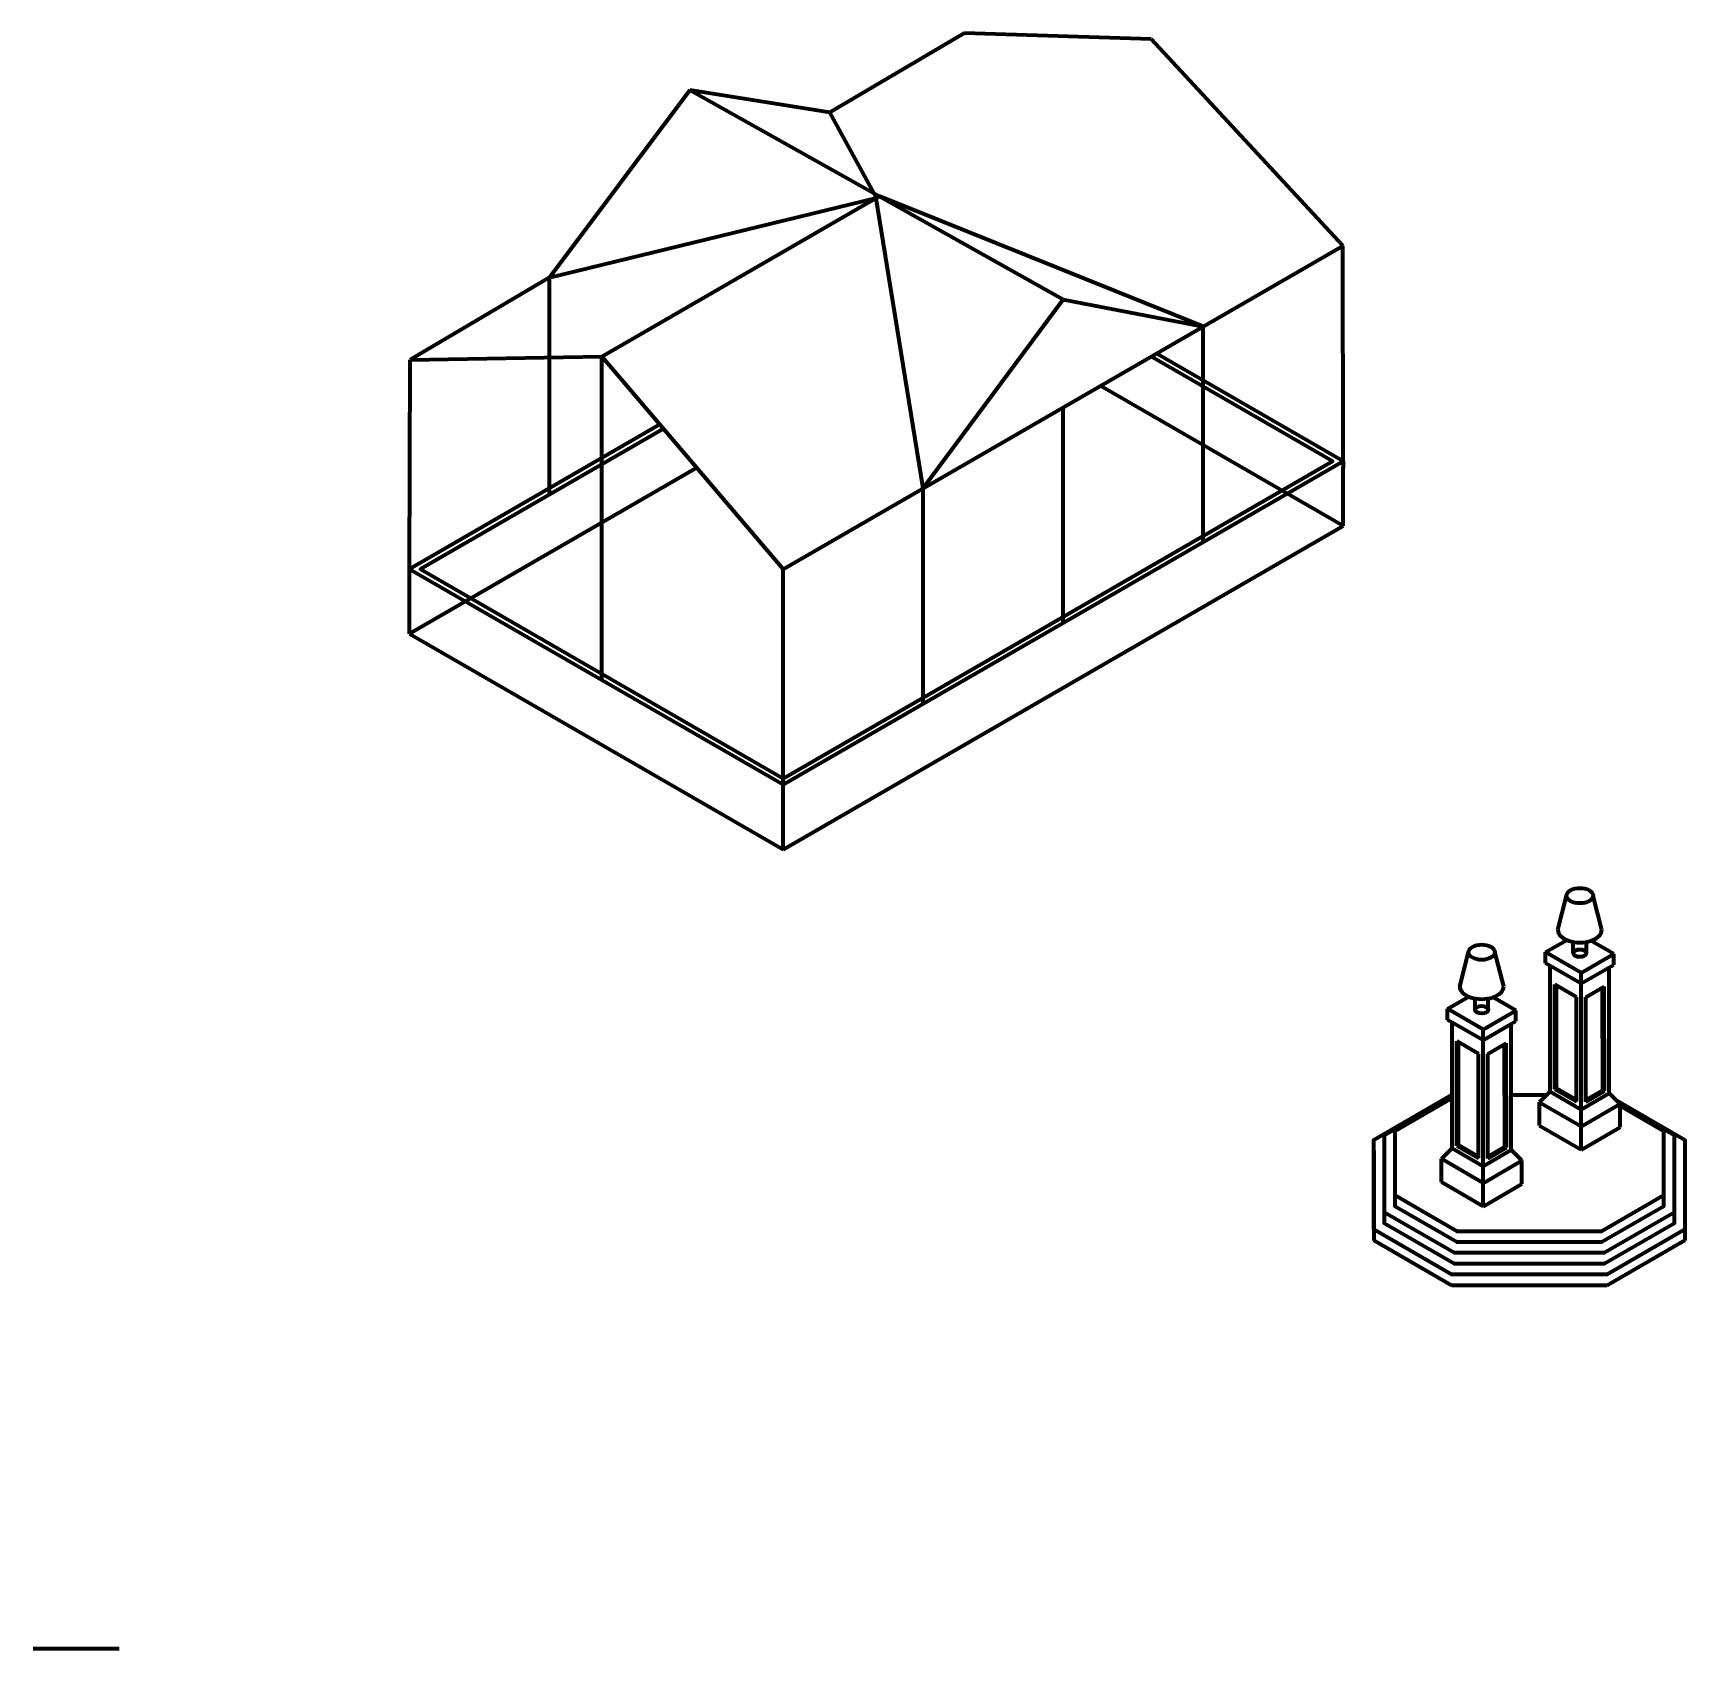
# Model space of a CAD drawing. Header units: inches. Extents: x 934 to 13503, y 40 to 6452.
# Drawn here: x 6518 to 7437, y 1246 to 2146 of the extents above; entities that cross this region are included whole.
import ezdxf

# ---------------------------------------------------------------- set-up
doc = ezdxf.new("R2010")
doc.units = ezdxf.units.IN
doc.layers.add('WINDOW', color=2, linetype='Continuous')

msp = doc.modelspace()

# ---------------------------------------------------------------- linework, layer by layer
at = {"lineweight": 80}
for p, q in [((7035.982, 2145.697), (6961.04, 2101.521)), ((7139.905, 2142.233), (7035.982, 2145.697)), ((7246.556, 2027.272), (7139.905, 2142.233)), ((6883.097, 2113.965), (6805.155, 2009.632)), ((7090.944, 1997.429), (6883.097, 2113.965)), ((6961.04, 2101.521), (6883.097, 2113.965)), ((6987.021, 2053.965), (6961.04, 2101.521)), ((6805.155, 2009.632), (6987.021, 2053.965)), ((6834.136, 1965.697), (6988.543, 2054.844)), ((7013.001, 1892.429), (6986.523, 2055.976)), ((6986.523, 2055.976), (7090.944, 1997.429)), ((7168.886, 1982.429), (6988.543, 2054.844)), ((6935.059, 1847.429), (7246.556, 2027.272)), ((7246.828, 1907.429), (7246.556, 2027.272)), ((6805.155, 2009.632), (6727.451, 1963.828)), ((6805.155, 1888.965), (6805.155, 2009.632)), ((7013.001, 1892.429), (7090.944, 1997.429)), ((7090.944, 1997.429), (7168.886, 1982.429)), ((7168.886, 1862.429), (7168.886, 1982.429)), ((6727.213, 1847.429), (6727.451, 1963.828)), ((6727.451, 1963.828), (6834.136, 1965.697)), ((6834.136, 1785.697), (6834.136, 1965.697)), ((6834.136, 1965.697), (6935.059, 1847.429)), ((7246.828, 1871.429), (7111.728, 1949.429)), ((7090.944, 1817.429), (7090.944, 1937.429)), ((6887.037, 1903.704), (6727.213, 1811.429)), ((7246.828, 1907.429), (7246.828, 1903.965)), ((7246.828, 1871.429), (7246.828, 1903.965)), ((7013.001, 1772.429), (7013.001, 1892.429)), ((6935.059, 1691.429), (7246.828, 1871.429)), ((6727.213, 1811.429), (6727.213, 1847.429)), ((6935.059, 1727.429), (6935.059, 1847.429)), ((6727.213, 1811.429), (6935.059, 1691.429)), ((6935.059, 1691.429), (6935.059, 1727.429)), ((7366.199, 1646.644), (7371.098, 1665.644)), ((7390.694, 1646.644), (7385.795, 1665.644)), ((7359.368, 1634.123), (7371.189, 1640.948)), ((7374.772, 1633.644), (7374.772, 1639.899)), ((7382.118, 1633.559), (7382.118, 1639.898)), ((7397.395, 1633.24), (7384.706, 1640.566)), ((7311.574, 1615.182), (7316.473, 1634.182)), ((7336.069, 1615.182), (7331.17, 1634.182)), ((7379.146, 1622.704), (7359.368, 1634.123)), ((7359.368, 1628.123), (7359.368, 1634.123)), ((7361.966, 1626.623), (7359.368, 1628.123)), ((7374.772, 1633.73), (7374.775, 1633.729)), ((7379.146, 1622.704), (7397.395, 1633.24)), ((7394.797, 1625.74), (7397.395, 1627.24)), ((7397.395, 1627.24), (7397.395, 1633.24)), ((7361.966, 1556.623), (7361.966, 1626.623)), ((7379.146, 1616.704), (7361.966, 1626.623)), ((7379.146, 1616.704), (7394.797, 1625.74)), ((7379.146, 1616.704), (7379.146, 1622.704)), ((7394.797, 1555.74), (7394.797, 1625.74)), ((7304.808, 1602.623), (7316.64, 1609.454)), ((7342.835, 1601.74), (7330.081, 1609.104)), ((7376.548, 1609.204), (7364.564, 1616.123)), ((7364.564, 1557.974), (7364.564, 1616.123)), ((7365.43, 1558.474), (7365.43, 1615.623)), ((7376.548, 1551.055), (7376.548, 1609.204)), ((7379.146, 1546.704), (7379.146, 1616.704)), ((7381.744, 1609.204), (7391.939, 1615.09)), ((7381.744, 1550.968), (7381.744, 1609.204)), ((7391.274, 1557.47), (7391.073, 1614.59)), ((7392.144, 1556.972), (7391.939, 1615.09)), ((7324.586, 1591.204), (7304.808, 1602.623)), ((7304.808, 1596.623), (7304.808, 1602.623)), ((7320.148, 1602.182), (7320.148, 1608.436)), ((7320.148, 1602.267), (7320.15, 1602.267)), ((7324.586, 1591.204), (7342.835, 1601.74)), ((7327.493, 1602.096), (7327.493, 1608.436)), ((7342.835, 1595.74), (7342.835, 1601.74)), ((7307.406, 1595.123), (7304.808, 1596.623)), ((7307.406, 1525.123), (7307.406, 1595.123)), ((7324.586, 1585.204), (7307.406, 1595.123)), ((7324.586, 1585.204), (7340.237, 1594.24)), ((7324.586, 1585.204), (7324.586, 1591.204)), ((7340.237, 1594.24), (7342.835, 1595.74)), ((7340.237, 1524.24), (7340.237, 1594.24)), ((7321.988, 1577.704), (7310.005, 1584.623)), ((7310.005, 1526.474), (7310.005, 1584.623)), ((7310.871, 1526.974), (7310.871, 1584.123)), ((7324.586, 1515.204), (7324.586, 1585.204)), ((7327.184, 1577.704), (7337.379, 1583.59)), ((7336.715, 1525.97), (7336.513, 1583.09)), ((7337.584, 1525.472), (7337.379, 1583.59)), ((7321.988, 1519.555), (7321.988, 1577.704)), ((7327.184, 1519.468), (7327.184, 1577.704)), ((7355.901, 1550.661), (7361.901, 1556.661)), ((7361.966, 1556.623), (7379.146, 1546.704)), ((7364.564, 1557.974), (7376.548, 1551.055)), ((7365.43, 1558.474), (7376.548, 1552.055)), ((7379.146, 1546.704), (7394.797, 1555.74)), ((7381.744, 1551.968), (7391.274, 1557.47)), ((7381.744, 1550.968), (7392.144, 1556.972)), ((7400.732, 1549.778), (7394.732, 1555.778)), ((7355.901, 1537.661), (7355.901, 1550.661)), ((7379.146, 1537.24), (7355.966, 1550.623)), ((7379.146, 1537.24), (7400.797, 1549.74)), ((7379.146, 1537.24), (7379.146, 1546.704)), ((7400.797, 1536.74), (7400.797, 1549.74)), ((7379.146, 1524.24), (7355.966, 1537.623)), ((7379.146, 1524.24), (7356.031, 1537.586)), ((7379.146, 1524.24), (7379.146, 1537.24)), ((7379.146, 1524.24), (7400.797, 1536.74)), ((7400.797, 1536.74), (7400.732, 1536.778)), ((7310.005, 1526.474), (7321.988, 1519.555)), ((7310.871, 1526.974), (7321.988, 1520.555)), ((7263.734, 1523.801), (7263.734, 1473.801)), ((7301.406, 1519.123), (7307.406, 1525.123)), ((7324.586, 1505.74), (7301.406, 1519.123)), ((7301.406, 1506.123), (7301.406, 1519.123)), ((7307.406, 1525.123), (7324.586, 1515.204)), ((7324.586, 1515.204), (7340.237, 1524.24)), ((7324.586, 1505.74), (7346.237, 1518.24)), ((7327.184, 1520.468), (7336.715, 1525.97)), ((7327.184, 1519.468), (7337.584, 1525.472)), ((7346.237, 1518.24), (7340.237, 1524.24)), ((7346.237, 1505.24), (7346.237, 1518.24)), ((7436.939, 1523.801), (7436.939, 1473.801)), ((7324.586, 1505.74), (7324.586, 1515.204)), ((7324.586, 1492.74), (7301.406, 1506.123)), ((7324.586, 1492.74), (7324.586, 1505.74)), ((7324.586, 1492.74), (7346.237, 1505.24)), ((7307.036, 1448.801), (7263.734, 1473.801)), ((7436.939, 1473.801), (7393.638, 1448.801)), ((7393.638, 1448.801), (7307.036, 1448.801))]:
    msp.add_line(p, q, dxfattribs=at)
at = {"lineweight": 25}
for p, q in [((7379.146, 1622.704), (7385.632, 1626.449)), ((7342.835, 1601.74), (7336.496, 1598.081))]:
    msp.add_line(p, q, dxfattribs=at)
at = {"lineweight": 80}
for points in [[(6866.457, 1927.822), (6727.213, 1847.429), (6935.059, 1727.429), (7246.828, 1907.429), (7142.905, 1967.429)], [(6868.437, 1925.501), (6733.213, 1847.429), (6935.059, 1730.893), (7240.828, 1907.429), (7139.905, 1965.697)], [(7398.535, 1551.974), (7436.939, 1529.801), (7436.939, 1479.801), (7393.638, 1454.801), (7307.036, 1454.801), (7263.734, 1479.801), (7263.734, 1529.801), (7307.036, 1554.801), (7307.406, 1554.801)], [(7400.732, 1549.778), (7430.939, 1532.337), (7430.939, 1489.265), (7392.03, 1466.801), (7308.643, 1466.801), (7269.734, 1489.265), (7269.734, 1532.337), (7307.406, 1554.087)], [(7340.237, 1554.801), (7360.042, 1554.801)], [(7400.732, 1548.85), (7424.939, 1534.873), (7424.939, 1498.73), (7390.423, 1478.801), (7310.251, 1478.801), (7275.734, 1498.73), (7275.734, 1534.873), (7307.406, 1553.159)], [(7430.939, 1526.337), (7430.939, 1483.265), (7392.03, 1460.801), (7308.643, 1460.801), (7269.734, 1483.265), (7269.734, 1526.337)], [(7424.939, 1528.873), (7424.939, 1492.73), (7390.423, 1472.801), (7310.251, 1472.801), (7275.734, 1492.73), (7275.734, 1528.873)]]:
    msp.add_lwpolyline(points, dxfattribs=at)
for centre, major_axis, start_param, end_param in [((7378.446, 1665.644), (-7.348, 0), 5.497787143782144, 11.78097245096173), ((7378.446, 1646.644), (-12.247, 0), 6.2831853, 9.424778), ((7323.822, 1634.182), (-7.348, 0), 5.497787143782144, 11.78097245096173), ((7378.446, 1633.644), (-3.674, 0), 2.3561945, 8.6393798), ((7323.822, 1615.182), (-12.247, 0), 6.2831853, 9.424778), ((7323.822, 1602.182), (-3.674, 0), 2.3561945, 8.6393798)]:
    msp.add_ellipse(centre, major_axis=major_axis, ratio=0.5773503, start_param=start_param, end_param=end_param, dxfattribs=at)
at = {"layer": 'WINDOW', "lineweight": 80}
msp.add_line((6565.672, 1246.445), (6517.672, 1246.445), dxfattribs=at)

doc.saveas('drawing.dxf')
